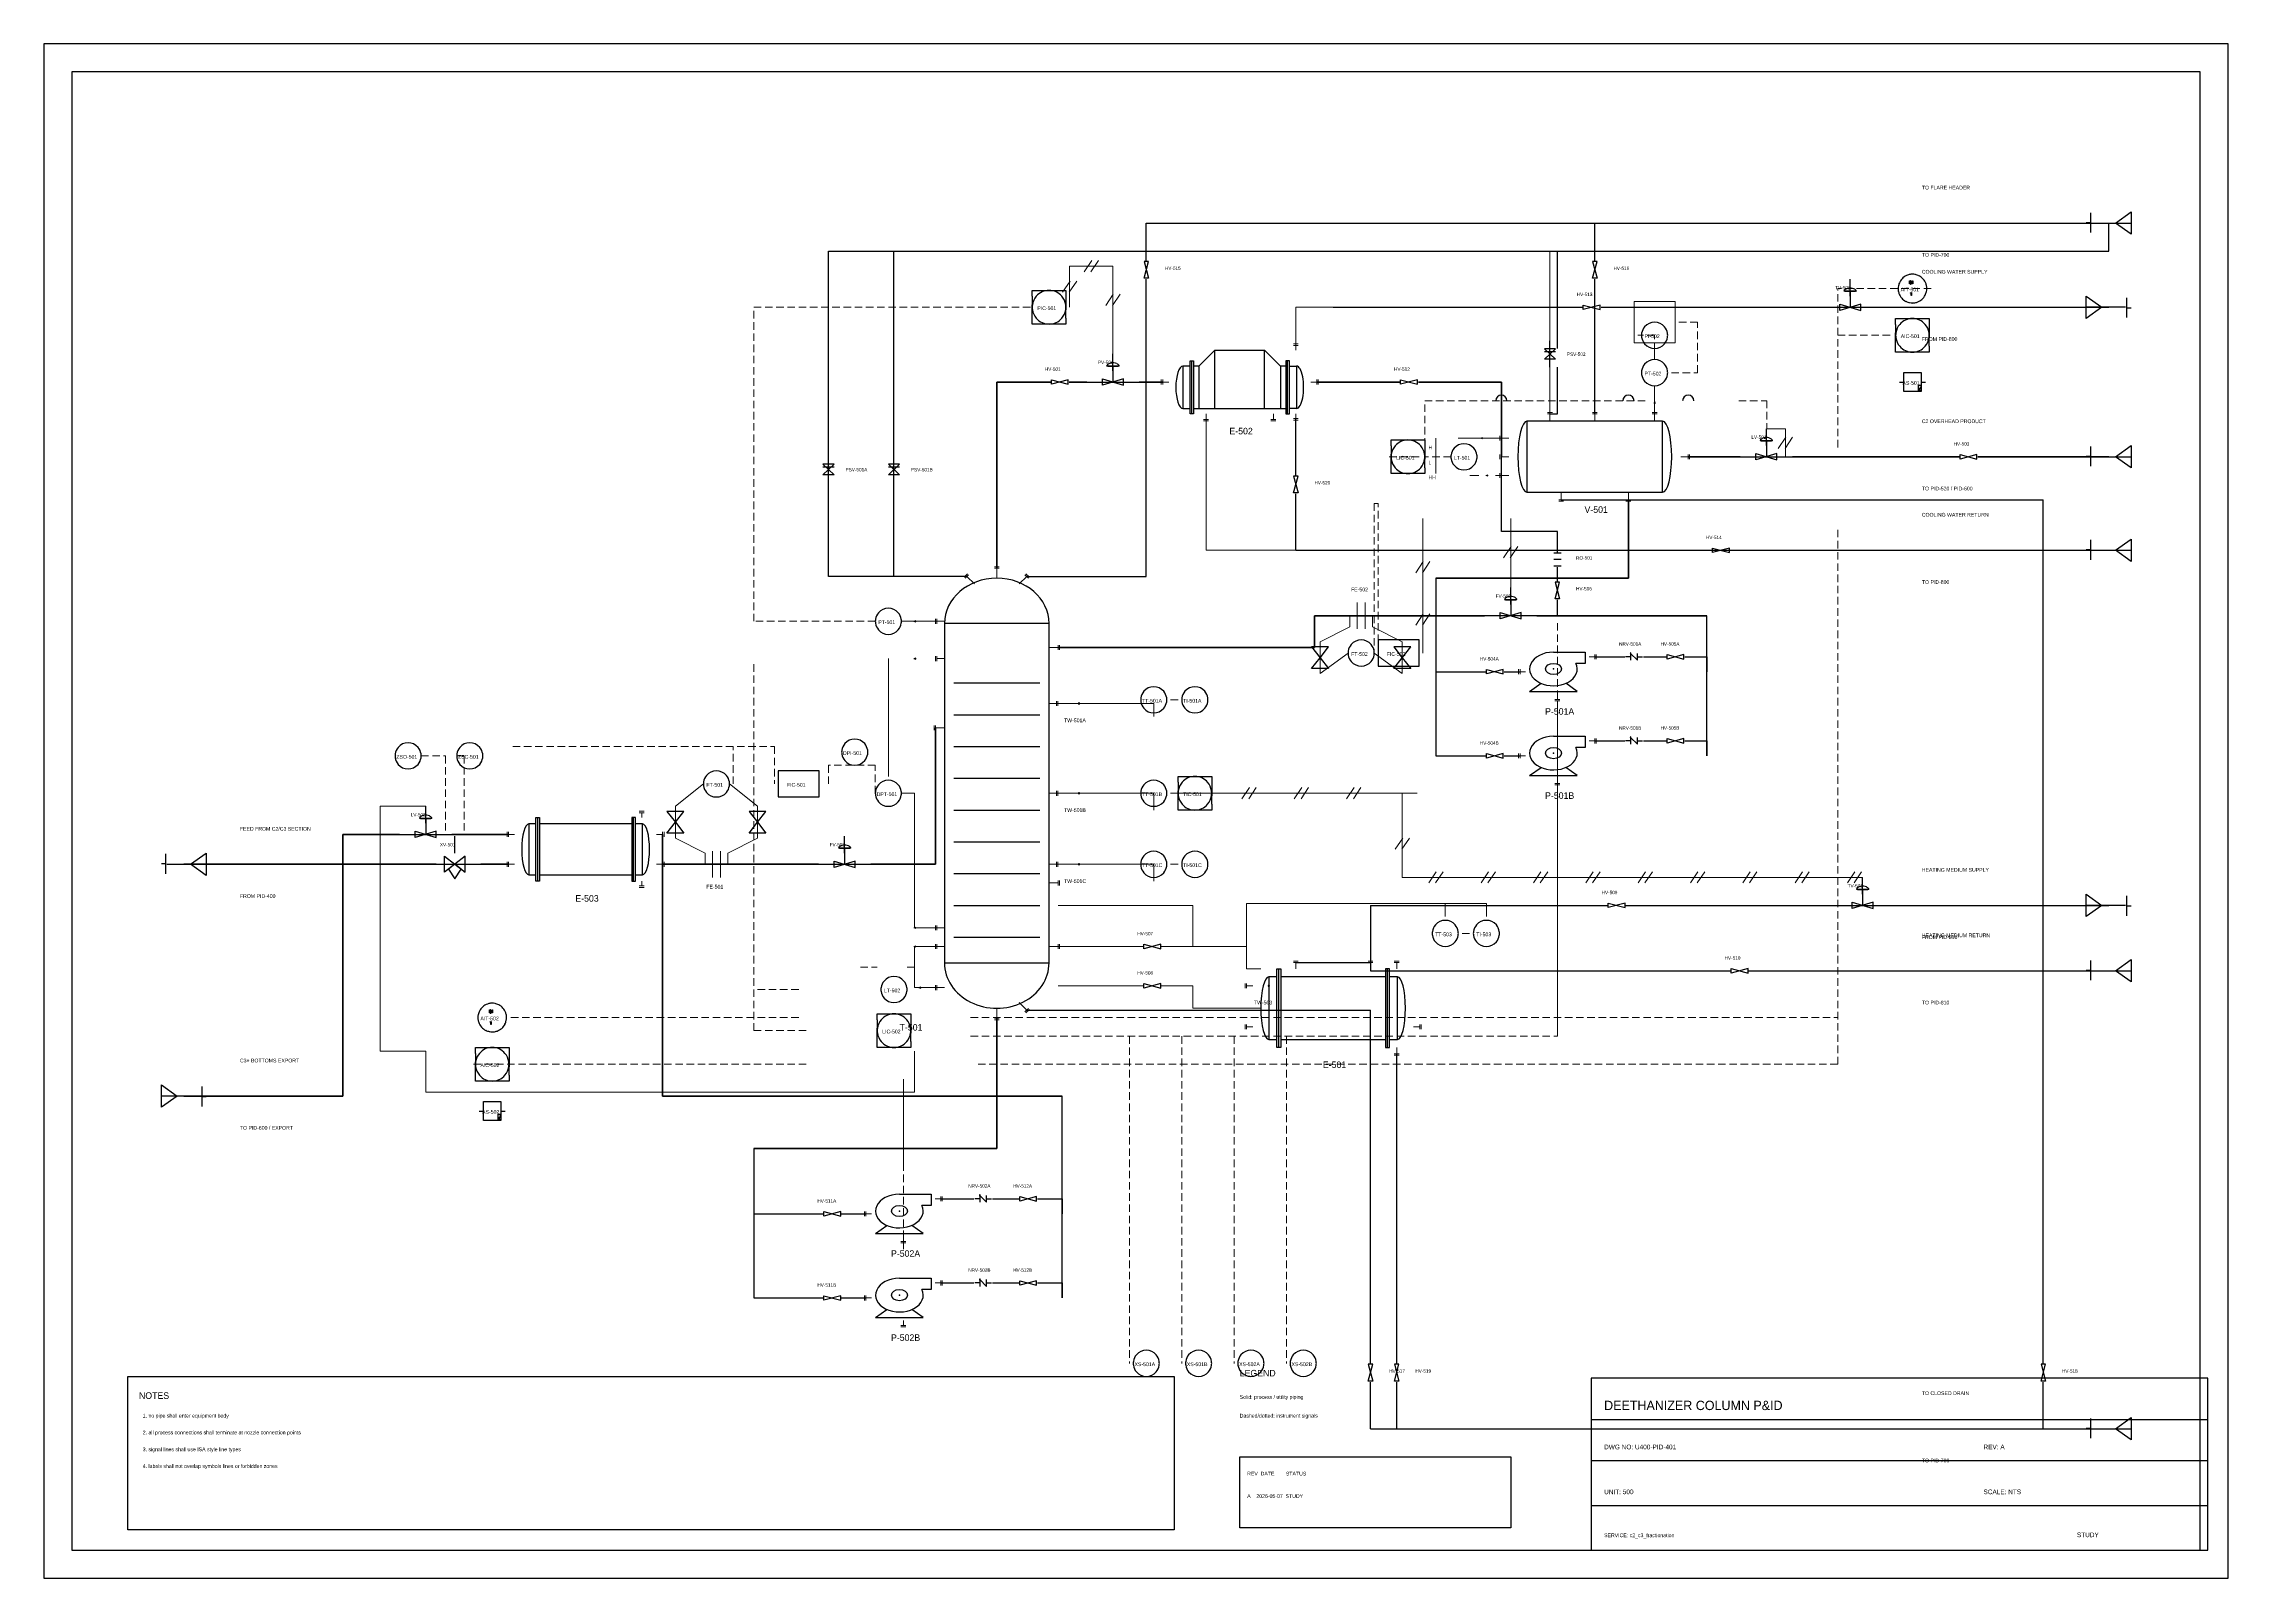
# Model space of a CAD drawing. Header units: metres. Extents: x 10 to 1179, y 10 to 831.
import ezdxf

# ---------------------------------------------------------------- set-up
doc = ezdxf.new("R2010")
doc.units = ezdxf.units.M
for name, color, linetype in [('BORDER', 7, 'Continuous'), ('DRAIN', 8, 'Continuous'), ('EQUIPMENT', 7, 'Continuous'), ('FLARE', 7, 'Continuous'), ('IMPULSE_LINE', 8, 'Continuous'), ('INSTRUMENT', 7, 'Continuous'), ('NOZZLES', 7, 'Continuous'), ('PROCESS', 7, 'Continuous'), ('SIGNAL_ELECTRIC', 8, 'Continuous'), ('SIGNAL_PNEUMATIC', 8, 'Continuous'), ('SYMBOLS', 7, 'Continuous'), ('TABLE', 8, 'Continuous'), ('TEXT', 7, 'Continuous'), ('UTILITY', 8, 'Continuous'), ('VALVES', 7, 'Continuous')]:
    doc.layers.add(name, color=color, linetype=linetype)

# ---------------------------------------------------------------- blocks, each defined once
blk = doc.blocks.new('YAML_PID_OFFPAGE_CONNECTOR')
at = {"layer": 'DEFAULT_1_2_778'}
for p, q in [((2.65, 0.67), (2.65, -0.73)), ((2.68, -0.03), (3.32, -0.03))]:
    blk.add_line(p, q, dxfattribs=at)
at = {"layer": 'DEFAULT_255_2_778'}
for p, q in [((-3.32, 0), (-3.32, 0.79)), ((-3.32, 0.79), (-1, 0)), ((2.5, 0), (-3.32, 0)), ((-1, 0), (-3.32, -0.79)), ((-3.32, -0.79), (-3.32, 0))]:
    blk.add_line(p, q, dxfattribs=at)
blk = doc.blocks.new('YAML_PID_DEETHANIZER_COLUMN')
at = {"layer": 'EQUIP'}
blk.add_lwpolyline([(-0.5, -1.875), (0.5, -1.875), (0.5, 1.875), (-0.5, 1.875)], close=True, dxfattribs=at)
for centre, major_axis, start_param, end_param in [((0, 1.875), (-0.5, 0), 3.141593, 6.283185), ((0, -1.875), (0, -0.5), 4.712389, 7.853982)]:
    blk.add_ellipse(centre, major_axis=major_axis, ratio=1, start_param=start_param, end_param=end_param, dxfattribs=at)
blk = doc.blocks.new('YAML_PID_REBOILER')
for p, q in [((-1.6875, -0.625), (-1.6875, 0.625)), ((1.6875, -0.625), (1.6875, 0.625))]:
    blk.add_line(p, q)
at = {"linetype": 'CONTINUOUS'}
for points in [[(-1.75, 0.5), (-2, 0.5), (-2, -0.5)], [(1.625, 0.5), (-1.625, 0.5)], [(1.75, -0.5), (2, -0.5), (2, 0.5), (1.75, 0.5)], [(-2, -0.5), (-1.75, -0.5)], [(-1.625, -0.5), (1.625, -0.5)]]:
    blk.add_lwpolyline(points, dxfattribs=at)
for points in [[(-1.75, 0.625), (-1.625, 0.625), (-1.625, -0.625), (-1.75, -0.625)], [(1.75, 0.625), (1.625, 0.625), (1.625, -0.625), (1.75, -0.625)]]:
    blk.add_lwpolyline(points, close=True)
for centre, major_axis in [((-2, 0), (0, -0.5)), ((2, 0), (0, 0.5))]:
    blk.add_ellipse(centre, major_axis=major_axis, ratio=0.5, start_param=3.1415927, end_param=6.2831853)
blk = doc.blocks.new('YAML_PID_OVERHEAD_CONDENSER')
for p, q in [((-0.875, 0.75), (0.875, 0.75)), ((-1.6875, -0.75), (-1.6875, 0.5)), ((1.6875, -0.75), (1.6875, 0.5))]:
    blk.add_line(p, q)
for points in [[(-0.875, -0.625), (-0.875, 0.75), (-1.4375, 0.375), (-1.4375, -0.625)], [(0.875, -0.625), (0.875, 0.75), (1.4375, 0.375), (1.4375, -0.625)]]:
    blk.add_lwpolyline(points)
at = {"linetype": 'CONTINUOUS'}
for points in [[(-1.75, 0.375), (-2, 0.375), (-2, -0.625)], [(-1.4375, 0.375), (-1.625, 0.375)], [(1.625, 0.375), (1.4375, 0.375)], [(1.75, 0.375), (2, 0.375), (2, -0.625)], [(-2, -0.625), (-1.75, -0.625)], [(-1.625, -0.625), (1.625, -0.625)], [(2, -0.625), (1.75, -0.625)]]:
    blk.add_lwpolyline(points, dxfattribs=at)
for points in [[(-1.75, 0.5), (-1.625, 0.5), (-1.625, -0.75), (-1.75, -0.75)], [(1.75, 0.5), (1.625, 0.5), (1.625, -0.75), (1.75, -0.75)]]:
    blk.add_lwpolyline(points, close=True)
for centre, start_param, end_param in [((-2, -0.125), 3.1415927, 6.2831853), ((2, -0.125), 0, 3.1415927)]:
    blk.add_ellipse(centre, major_axis=(0, -0.5), ratio=0.5, start_param=start_param, end_param=end_param)
blk = doc.blocks.new('YAML_PID_REFLUX_DRUM')
at = {"layer": 'EQUIP'}
blk.add_lwpolyline([(-1.875, -0.5), (1.875, -0.5), (1.875, 0.5), (-1.875, 0.5)], close=True, dxfattribs=at)
for centre, major_axis in [((-1.875, 0), (0, -0.5)), ((1.875, 0), (0, 0.5))]:
    blk.add_ellipse(centre, major_axis=major_axis, ratio=0.5, start_param=3.141593, end_param=6.283185, dxfattribs=at)
blk = doc.blocks.new('YAML_PID_CENTRIFUGAL_PUMP')
for points in [[(-0.062, 0.437), (0.437, 0.437), (0.437, 0.187), (0.291, 0.187)], [(-0.438, -0.438), (-0.258, -0.258)], [(0.312, -0.438), (0.133, -0.258)], [(-0.438, -0.438), (0.312, -0.438)]]:
    blk.add_lwpolyline(points)
blk.add_circle((-0.062, 0.062), 0.125)
blk.add_arc((-0.062, 0.062), 0.375, 90, 19.4712)
blk.add_point((-0.062, 0.062))
blk = doc.blocks.new('YAML_PID_FEED_BOTTOMS_EXCHANGER')
for p, q in [((-1.6875, -0.625), (-1.6875, 0.625)), ((1.6875, -0.625), (1.6875, 0.625))]:
    blk.add_line(p, q)
at = {"linetype": 'CONTINUOUS'}
for points in [[(-1.75, 0.5), (-2, 0.5), (-2, -0.5)], [(1.625, 0.5), (-1.625, 0.5)], [(1.75, -0.5), (2, -0.5), (2, 0.5), (1.75, 0.5)], [(-2, -0.5), (-1.75, -0.5)], [(-1.625, -0.5), (1.625, -0.5)]]:
    blk.add_lwpolyline(points, dxfattribs=at)
for points in [[(-1.75, 0.625), (-1.625, 0.625), (-1.625, -0.625), (-1.75, -0.625)], [(1.75, 0.625), (1.625, 0.625), (1.625, -0.625), (1.75, -0.625)]]:
    blk.add_lwpolyline(points, close=True)
for centre, major_axis in [((-2, 0), (0, -0.5)), ((2, 0), (0, 0.5))]:
    blk.add_ellipse(centre, major_axis=major_axis, ratio=0.5, start_param=3.1415927, end_param=6.2831853)
blk = doc.blocks.new('YAML_PID_SHUTDOWN_VALVE')
at = {"layer": 'DEFAULT_255_2_778'}
for p, q in [((-6.61, 0.53), (6.61, 0.53)), ((2.65, 1.85), (-2.65, -0.79)), ((-2.65, -0.79), (-2.65, 1.85)), ((-2.65, 1.85), (2.65, -0.79)), ((0, 0.53), (-1.59, -0.26)), ((1.59, -0.26), (0, 0.53)), ((2.65, -0.79), (2.65, 1.85)), ((-1.59, -0.26), (0, -1.85)), ((0, -1.85), (1.59, -0.26))]:
    blk.add_line(p, q, dxfattribs=at)
blk = doc.blocks.new('YAML_PID_CONTROL_VALVE')
at = {"layer": 'DEFAULT_255_2_778'}
for p, q in [((1.59, 3.3), (-1.59, 3.3)), ((-1.32, 3.3), (1.32, 3.3)), ((0, 3.3), (0, -3.31)), ((1.59, 3.3), (1.59, 3.3)), ((-6.61, -3.31), (6.61, -3.31)), ((2.65, -1.99), (-2.65, -4.64)), ((-2.65, -4.64), (-2.65, -1.99)), ((-2.65, -1.99), (2.65, -4.64)), ((2.65, -4.64), (2.65, -1.99))]:
    blk.add_line(p, q, dxfattribs=at)
for centre, radius, start, end in [((-0.12, 3.05), 1.49, 139.274, 170.2375), ((0.08, 2.88), 1.75, 107.8085, 139.4549), ((0.03, 3.03), 1.6, 100.7622, 107.7138), ((0.01, 3.18), 1.44, 91.8616, 100.8049), ((0, 3.29), 1.33, 90.0038, 91.7662), ((0, 3.22), 1.41, 80.7831, 89.8951), ((-0.02, 3.11), 1.52, 79.284, 80.8774), ((-0.07, 2.91), 1.72, 54.0163, 78.868), ((0.03, 3), 1.59, 16.9721, 54.9197), ((0.18, 3.07), 1.43, 9.4624, 16.199)]:
    blk.add_arc(centre, radius, start, end, dxfattribs=at)
blk = doc.blocks.new('YAML_PID_MANUAL_BLOCK_VALVE')
blk.add_lwpolyline([(-0.5, -0.3), (-0.5, 0.3), (0.5, -0.3), (0.5, 0.3), (-0.5, -0.3)])
blk = doc.blocks.new('YAML_PID_CHECK_VALVE')
at = {"layer": 'DEFAULT_255_2_778'}
for p, q in [((-2.91, 1.19), (-2.91, 1.19)), ((2.65, -1.46), (-2.65, 1.19)), ((-2.65, 1.19), (2.65, -1.46)), ((-2.65, 1.19), (-2.65, -1.46)), ((2.65, -1.46), (2.65, 1.19)), ((-2.65, -0.13), (-6.61, -0.13)), ((2.65, -0.13), (6.61, -0.13))]:
    blk.add_line(p, q, dxfattribs=at)
for start, end in [(89.87102, 180.12898), (179.87102, 270.12898), (359.87102, 90.12898), (269.87102, 0.12898)]:
    blk.add_arc((-2.65, 1.19), 0.264, start, end, dxfattribs=at)
blk = doc.blocks.new('YAML_PID_RESTRICTION_ORIFICE')
for p, q in [((-0.5, -0.6), (-0.5, 0.6)), ((0, -0.6), (0, 0.6)), ((0.5, -0.6), (0.5, 0.6))]:
    blk.add_line(p, q)
blk = doc.blocks.new('YAML_PID_RELIEF_VALVE')
at = {"layer": 'DEFAULT_255_2_778'}
for p, q in [((2.65, 1.32), (-2.65, -1.32)), ((-2.65, -1.32), (-2.65, 1.32)), ((-2.65, 1.32), (2.65, -1.32)), ((1.32, 1.32), (1.32, -1.32)), ((2.65, -1.32), (2.65, 1.32)), ((-6.61, 0), (6.61, 0))]:
    blk.add_line(p, q, dxfattribs=at)
blk = doc.blocks.new('YAML_PID_FIELD_INSTRUMENT')
for start, end in [(171.37307, 188.62693), (139.4584, 171.37307), (40.5416, 139.4584), (8.62693, 40.5416), (351.37307, 8.62693), (188.62693, 220.5416), (220.5416, 319.4584), (319.4584, 351.37307)]:
    blk.add_arc((0, 0), 0.5, start, end)
blk = doc.blocks.new('YAML_PID_DCS_CONTROLLER')
for p, q in [((-0.5, 0.325), (-0.5, 0.075)), ((0.5, 0.325), (0.5, 0.075)), ((-0.5, -0.325), (-0.5, -0.075)), ((0.5, -0.325), (0.5, -0.075))]:
    blk.add_line(p, q)
for points in [[(-0.5, 0.325), (-0.5, 0.5), (0.5, 0.5), (0.5, 0.325)], [(-0.5, -0.075), (-0.5, 0.075)], [(0.5, 0.075), (0.5, -0.075)], [(0.5, -0.325), (0.5, -0.5), (-0.5, -0.5), (-0.5, -0.325)]]:
    blk.add_lwpolyline(points)
for start, end in [(171.37307, 188.62693), (139.4584, 171.37307), (40.5416, 139.4584), (8.62693, 40.5416), (351.37307, 8.62693), (188.62693, 220.5416), (220.5416, 319.4584), (319.4584, 351.37307)]:
    blk.add_arc((0, 0), 0.5, start, end)
blk = doc.blocks.new('YAML_PID_ANALYZER')
at = {"layer": 'DEFAULT_255_1_542'}
for p, q in [((-1.3, 2.1), (-1.3, 3.5)), ((-1.3, 3.5), (-0.9, 3.5)), ((-0.9, 2.1), (-1.3, 2.1)), ((-0.9, 3.4), (-1.1, 3.4)), ((-1.1, 3.4), (-1.1, 2.2)), ((-1.1, 2.2), (-0.9, 2.2)), ((-0.4, 2.8), (-0.4, 2.8)), ((-0.3, 2.8), (-0.3, 2.7)), ((0, 2.1), (0, 3.5)), ((0, 3.5), (0.2, 3.5)), ((0.2, 2.1), (0, 2.1)), ((0.2, 3.5), (0.2, 2.1)), ((-0.9, -2), (-0.4, -1.8)), ((-0.6, -2), (-0.9, -2.1)), ((-0.9, -2.1), (-0.9, -2)), ((-0.6, -3.2), (-0.6, -2)), ((-0.4, -3.2), (-0.6, -3.2)), ((-0.4, -1.8), (-0.4, -3.2)), ((-0.4, -1.8), (-0.4, -1.8))]:
    blk.add_line(p, q, dxfattribs=at)
for centre, radius, start, end in [((-0.9, 2.8), 0.733, 75.4101, 90.3803), ((-0.9, 2.8), 0.571, 79.2151, 89.7446), ((-0.9, 2.8), 0.576, 269.4971, 284.0204), ((-0.9, 2.9), 0.849, 270.4445, 278.451), ((-0.9, 3), 0.385, 40.384, 80.1432), ((-0.9, 2.6), 0.399, 283.77, 318.1556), ((-0.9, 2.7), 0.658, 278.1073, 299.0339), ((-0.9, 2.9), 0.61, 60.1456, 75.189), ((-0.8, 2.9), 0.57, 26.5254, 60.1451), ((-0.9, 3), 0.426, 26.5778, 40.1533), ((-0.9, 2.7), 0.452, 318.7416, 343.6873), ((-0.8, 2.6), 0.561, 299.2531, 333.4571), ((-1, 2.9), 0.554, 9.6572, 26.1932), ((-1.3, 2.8), 0.854, 359.6455, 9.8607), ((-1.1, 2.7), 0.688, 343.3325, 355.8548), ((-1.4, 2.8), 0.951, 355.4989, 0.0788), ((-1, 2.9), 0.729, 7.403, 26.8321), ((-1.2, 2.8), 0.93, 0.1606, 7.7176), ((-1.2, 2.7), 0.91, 348.729, 0.3013), ((-1, 2.7), 0.699, 333.0707, 348.7181)]:
    blk.add_arc(centre, radius, start, end, dxfattribs=at)
at = {"layer": 'DEFAULT_255_2_778'}
blk.add_line((-6.6, 0), (-6.6, 0), dxfattribs=at)
for centre, radius, start, end in [((0.1, 0), 6.69, 168.5415, 180.0352), ((0, 0), 6.57, 153.0463, 168.5245), ((0, 0), 6.61, 109.7078, 153.0328), ((0, 0), 6.6, 96.3164, 109.6517), ((0, -0.1), 6.74, 89.9875, 96.3278), ((0, -0.1), 6.69, 78.5415, 90.0352), ((0, 0), 6.57, 63.0463, 78.5245), ((0, 0), 6.61, 19.7078, 63.0328), ((0, 0), 6.6, 6.3164, 19.6517), ((-0.1, 0), 6.74, 359.9875, 6.3278), ((0.1, 0), 6.74, 179.9875, 186.3278), ((0, 0), 6.6, 186.3164, 199.6517), ((0, 0), 6.61, 199.7078, 243.0328), ((0, 0), 6.57, 243.0463, 258.5245), ((0, 0.1), 6.69, 258.5415, 270.0352), ((0, 0.1), 6.74, 269.9875, 276.3278), ((0, 0), 6.6, 276.3164, 289.6517), ((0, 0), 6.61, 289.7078, 333.0328), ((0, 0), 6.57, 333.0463, 348.5245), ((-0.1, 0), 6.69, 348.5415, 0.0352)]:
    blk.add_arc(centre, radius, start, end, dxfattribs=at)
blk = doc.blocks.new('YAML_PID_SAMPLE_POINT')
at = {"layer": 'DEFAULT_255_2_778'}
for p, q in [((-7.97, 0), (-5.32, 0)), ((-5.26, 2.65), (5.33, 2.65)), ((-5.26, -2.65), (-5.26, 2.65)), ((5.32, 0), (7.97, 0)), ((5.33, 2.65), (5.33, -2.65)), ((5.33, -2.65), (-5.26, -2.65)), ((3.61, -0.93), (5.33, -0.93)), ((3.61, -2.65), (3.61, -0.93)), ((5.33, -2.65), (3.61, -2.65)), ((4.53, -2.38), (4.53, -1.77)), ((4.53, -1.77), (4.89, -1.77)), ((4.89, -2.38), (4.53, -2.38)), ((4.89, -1.77), (4.89, -1.32)), ((4.89, -1.32), (5.19, -1.32)), ((5.19, -2.38), (4.89, -2.38)), ((5.19, -1.32), (5.19, -2.38)), ((5.33, -0.93), (5.33, -2.65))]:
    blk.add_line(p, q, dxfattribs=at)

msp = doc.modelspace()

# ---------------------------------------------------------------- linework, layer by layer
at = {"layer": 'BORDER'}
for p, q in [((838, 95), (1168, 95)), ((838, 73), (1168, 73)), ((838, 49), (1168, 49))]:
    msp.add_line(p, q, dxfattribs=at)
for points in [[(10, 10), (1179, 10), (1179, 831), (10, 831), (10, 10)], [(25, 25), (1164, 25), (1164, 816), (25, 816), (25, 25)], [(838, 25), (1168, 25), (1168, 117), (838, 117), (838, 25)]]:
    msp.add_lwpolyline(points, dxfattribs=at)
at = {"layer": 'DRAIN', "lineweight": 25}
for points in [[(680, 600.2), (680, 630.4)], [(680, 560), (680, 590.2)], [(822, 587), (1080, 587)], [(1080, 125), (1080, 587)], [(680, 560), (1115, 560)], [(536, 314), (720, 314)], [(720, 125), (720, 314)], [(734, 125), (734, 290.6)], [(720, 90), (720, 115)], [(734, 90), (734, 115)], [(1080, 90), (1080, 115)], [(720, 90), (1115, 90)], [(734, 90), (1115, 90)], [(1080, 90), (1115, 90)]]:
    msp.add_lwpolyline(points, dxfattribs=at)
at = {"layer": 'EQUIPMENT'}
for p, q in [((497, 489), (543, 489)), ((497, 472), (543, 472)), ((497, 455), (543, 455)), ((497, 438), (543, 438)), ((497, 421), (543, 421)), ((497, 404), (543, 404)), ((497, 387), (543, 387)), ((497, 370), (543, 370)), ((497, 353), (543, 353))]:
    msp.add_line(p, q, dxfattribs=at)
at = {"layer": 'FLARE', "lineweight": 13}
for p, q in [((816, 672), (816, 720)), ((816, 633), (816, 658))]:
    msp.add_line(p, q, dxfattribs=at)
at = {"layer": 'FLARE', "lineweight": 25}
for points in [[(600, 715), (600, 735)], [(600, 735), (1115, 735)], [(840, 715), (840, 735)], [(840, 735), (1115, 735)], [(1115, 720), (1115, 735)], [(1115, 720), (1115, 735)], [(1115, 720), (1115, 735)], [(430, 650), (430, 720)], [(430, 720), (1115, 720)], [(465, 650), (465, 720)], [(465, 720), (1115, 720)], [(820, 672), (820, 720)], [(820, 720), (1115, 720)], [(600, 546), (600, 705)], [(840, 633), (840, 705)], [(820, 633), (820, 658)], [(430, 610.2), (430, 650)], [(465, 610.2), (465, 650)], [(816, 633), (820, 633)], [(430, 546), (430, 596.2)], [(465, 546), (465, 596.2)], [(504, 546), (430, 546)], [(504, 546), (465, 546)], [(536, 546), (600, 546)]]:
    msp.add_lwpolyline(points, dxfattribs=at)
at = {"layer": 'IMPULSE_LINE', "lineweight": 13}
for p, q in [((872, 662), (872, 671)), ((872, 638), (872, 648)), ((872, 633), (872, 638)), ((755, 620), (755, 601)), ((775, 620), (766.9, 620)), ((790, 620), (784, 620)), ((778, 600), (773.1, 600)), ((790, 600), (786.8, 600)), ((488, 522), (469, 522)), ((476, 430), (469, 430)), ((476, 358), (476, 430)), ((653.6, 348), (653.6, 371)), ((653.6, 371), (782, 371)), ((760, 371), (760, 364)), ((782, 371), (782, 364)), ((488, 358), (476, 358)), ((488, 348), (476, 348)), ((476, 348), (476, 337)), ((476, 337), (472, 337)), ((476, 326), (476, 337)), ((488, 326), (476, 326))]:
    msp.add_line(p, q, dxfattribs=at)
at = {"layer": 'IMPULSE_LINE', "lineweight": 18}
for p, q in [((790, 620), (766.92, 620)), ((709, 519), (693, 511)), ((709, 525), (709, 519)), ((721, 525), (721, 519)), ((721, 519), (737, 511)), ((693, 511), (693, 494)), ((693, 494), (708, 505)), ((737, 494), (722, 505)), ((737, 511), (737, 494)), ((462, 502), (462, 439)), ((552, 478), (564, 478)), ((564, 478), (604, 478)), ((604, 478), (604, 471)), ((348, 423), (363, 435)), ((392, 423), (377, 435)), ((348, 406), (348, 423)), ((392, 406), (392, 423)), ((552, 430), (564, 430)), ((564, 430), (604, 430)), ((604, 430), (604, 421)), ((364, 398), (348, 406)), ((364, 392), (364, 398)), ((376, 398), (392, 406)), ((376, 392), (376, 398)), ((552, 392), (564, 392)), ((564, 392), (604, 392)), ((604, 392), (604, 383))]:
    msp.add_line(p, q, dxfattribs=at)
at = {"layer": 'INSTRUMENT'}
for p, q in [((976.67, 696), (976.67, 705)), ((820, 668), (820, 680)), ((582.16, 656), (582.16, 665)), ((931.8, 616), (931.8, 625)), ((430, 606.2), (430, 618.2)), ((465, 606.2), (465, 618.2)), ((795, 531), (795, 540)), ((214.4, 414), (214.4, 423)), ((230, 398), (230, 407)), ((438.6, 398), (438.6, 407)), ((983.33, 376), (983.33, 385))]:
    msp.add_line(p, q, dxfattribs=at)
at = {"layer": 'INSTRUMENT', "lineweight": 18}
for p, q in [((712.8, 518), (712.8, 532)), ((717.2, 518), (717.2, 532)), ((367.8, 385), (367.8, 399)), ((372.2, 385), (372.2, 399))]:
    msp.add_line(p, q, dxfattribs=at)
at = {"layer": 'INSTRUMENT', "lineweight": 13}
msp.add_lwpolyline([(861, 671), (883, 671), (883, 693), (861, 693), (861, 671)], dxfattribs=at)
at = {"layer": 'INSTRUMENT'}
for points in [[(724, 498), (746, 498), (746, 512), (724, 512), (724, 498)], [(403, 428), (425, 428), (425, 442), (403, 442), (403, 428)]]:
    msp.add_lwpolyline(points, dxfattribs=at)
at = {"layer": 'NOZZLES', "lineweight": 13}
for p, q in [((681.3, 670.35), (678.7, 670.35)), ((681.3, 669.6), (678.7, 669.6)), ((680, 667), (680, 670)), ((680, 667), (680, 669.6)), ((608.05, 651.3), (608.05, 648.7)), ((608.8, 651.3), (608.8, 648.7)), ((612, 650), (608.8, 650)), ((688, 650), (691.2, 650)), ((691.2, 648.7), (691.2, 651.3)), ((691.95, 648.7), (691.95, 651.3)), ((632, 633), (632, 630)), ((668, 633), (668, 630)), ((680, 633), (680, 630.4)), ((817.3, 633.75), (814.7, 633.75)), ((817.3, 633), (814.7, 633)), ((816, 629), (816, 633)), ((841.3, 633.75), (838.7, 633.75)), ((841.3, 633), (838.7, 633)), ((840, 629), (840, 633)), ((873.3, 633.75), (870.7, 633.75)), ((873.3, 633), (870.7, 633)), ((872, 629), (872, 633)), ((630.7, 630), (633.3, 630)), ((630.7, 629.25), (633.3, 629.25)), ((666.7, 630), (669.3, 630)), ((666.7, 629.25), (669.3, 629.25)), ((678.7, 630.4), (681.3, 630.4)), ((678.7, 629.65), (681.3, 629.65)), ((789.25, 621.3), (789.25, 618.7)), ((790, 621.3), (790, 618.7)), ((794, 620), (790, 620)), ((789.25, 611.3), (789.25, 608.7)), ((790, 611.3), (790, 608.7)), ((794, 610), (790, 610)), ((886, 610), (890, 610)), ((890, 608.7), (890, 611.3)), ((890.75, 608.7), (890.75, 611.3)), ((789.25, 601.3), (789.25, 598.7)), ((790, 601.3), (790, 598.7)), ((794, 600), (790, 600)), ((820.7, 587), (823.3, 587)), ((820.7, 586.25), (823.3, 586.25)), ((822, 591), (822, 587)), ((856.7, 587), (859.3, 587)), ((856.7, 586.25), (859.3, 586.25)), ((858, 591), (858, 587)), ((521.3, 551.15), (518.7, 551.15)), ((521.3, 550.4), (518.7, 550.4)), ((520, 545), (520, 550.4)), ((504.39, 547.45), (502.55, 545.61)), ((504.92, 546.92), (503.08, 545.08)), ((508, 542), (504, 546)), ((532, 542), (536, 546)), ((536.92, 545.08), (535.08, 546.92)), ((537.45, 545.61), (535.61, 547.45)), ((487.25, 523.3), (487.25, 520.7)), ((488, 523.3), (488, 520.7)), ((492, 522), (488, 522)), ((487.25, 503.3), (487.25, 500.7)), ((488, 503.3), (488, 500.7)), ((548, 508), (552.8, 508)), ((552.8, 506.7), (552.8, 509.3)), ((553.55, 506.7), (553.55, 509.3)), ((837, 503), (840, 503)), ((840, 501.7), (840, 504.3)), ((840.75, 501.7), (840.75, 504.3)), ((492, 502), (488, 502)), ((799.25, 496.3), (799.25, 493.7)), ((800, 496.3), (800, 493.7)), ((803, 495), (800, 495)), ((552, 476.7), (552, 479.3)), ((552.75, 476.7), (552.75, 479.3)), ((818.7, 480.2), (821.3, 480.2)), ((818.7, 479.45), (821.3, 479.45)), ((820, 483), (820, 480.2)), ((548, 478), (552, 478)), ((486.45, 466.3), (486.45, 463.7)), ((487.2, 466.3), (487.2, 463.7)), ((492, 465), (487.2, 465)), ((837, 458), (840, 458)), ((840, 456.7), (840, 459.3)), ((840.75, 456.7), (840.75, 459.3)), ((799.25, 451.3), (799.25, 448.7)), ((800, 451.3), (800, 448.7)), ((803, 450), (800, 450)), ((818.7, 435.2), (821.3, 435.2)), ((818.7, 434.45), (821.3, 434.45)), ((820, 438), (820, 435.2)), ((548, 430), (552, 430)), ((552, 428.7), (552, 431.3)), ((552.75, 428.7), (552.75, 431.3)), ((258.05, 409.3), (258.05, 406.7)), ((258.8, 409.3), (258.8, 406.7)), ((331.3, 420.35), (328.7, 420.35)), ((331.3, 419.6), (328.7, 419.6)), ((330, 417), (330, 419.6)), ((341.2, 406.7), (341.2, 409.3)), ((341.95, 406.7), (341.95, 409.3)), ((262, 408), (258.8, 408)), ((338, 408), (341.2, 408)), ((258.05, 393.3), (258.05, 390.7)), ((258.8, 393.3), (258.8, 390.7)), ((262, 392), (258.8, 392)), ((338, 392), (341.2, 392)), ((341.2, 390.7), (341.2, 393.3)), ((341.95, 390.7), (341.95, 393.3)), ((548, 392), (552, 392)), ((552, 390.7), (552, 393.3)), ((552.75, 390.7), (552.75, 393.3)), ((328.7, 380.4), (331.3, 380.4)), ((328.7, 379.65), (331.3, 379.65)), ((330, 383), (330, 380.4)), ((548, 382), (552.8, 382)), ((552.8, 380.7), (552.8, 383.3)), ((553.55, 380.7), (553.55, 383.3)), ((487.25, 359.3), (487.25, 356.7)), ((488, 359.3), (488, 356.7)), ((492, 358), (488, 358)), ((487.25, 349.3), (487.25, 346.7)), ((488, 349.3), (488, 346.7)), ((492, 348), (488, 348)), ((548, 348), (552.8, 348)), ((552.8, 346.7), (552.8, 349.3)), ((553.55, 346.7), (553.55, 349.3)), ((681.3, 340.15), (678.7, 340.15)), ((681.3, 339.4), (678.7, 339.4)), ((680, 336), (680, 339.4)), ((721.3, 340.15), (718.7, 340.15)), ((721.3, 339.4), (718.7, 339.4)), ((720, 336), (720, 339.4)), ((735.3, 340.15), (732.7, 340.15)), ((735.3, 339.4), (732.7, 339.4)), ((734, 336), (734, 339.4)), ((652.85, 328.3), (652.85, 325.7)), ((653.6, 328.3), (653.6, 325.7)), ((487.25, 327.3), (487.25, 324.7)), ((488, 327.3), (488, 324.7)), ((492, 326), (488, 326)), ((532, 318), (536, 314)), ((657, 327), (653.6, 327)), ((518.7, 309.6), (521.3, 309.6)), ((518.7, 308.85), (521.3, 308.85)), ((520, 315), (520, 309.6)), ((535.08, 313.08), (536.92, 314.92)), ((535.61, 312.55), (537.45, 314.39)), ((652.85, 306.3), (652.85, 303.7)), ((653.6, 306.3), (653.6, 303.7)), ((657, 305), (653.6, 305)), ((743, 305), (746.4, 305)), ((746.4, 303.7), (746.4, 306.3)), ((747.15, 303.7), (747.15, 306.3)), ((734, 294), (734, 290.6)), ((732.7, 290.6), (735.3, 290.6)), ((732.7, 289.85), (735.3, 289.85)), ((487, 213), (490, 213)), ((490, 211.7), (490, 214.3)), ((490.75, 211.7), (490.75, 214.3)), ((449.25, 206.3), (449.25, 203.7)), ((450, 206.3), (450, 203.7)), ((453, 205), (450, 205)), ((468.7, 190.2), (471.3, 190.2)), ((468.7, 189.45), (471.3, 189.45)), ((470, 193), (470, 190.2)), ((487, 168), (490, 168)), ((490, 166.7), (490, 169.3)), ((490.75, 166.7), (490.75, 169.3)), ((449.25, 161.3), (449.25, 158.7)), ((450, 161.3), (450, 158.7)), ((453, 160), (450, 160)), ((468.7, 145.2), (471.3, 145.2)), ((468.7, 144.45), (471.3, 144.45)), ((470, 148), (470, 145.2))]:
    msp.add_line(p, q, dxfattribs=at)
at = {"layer": 'PROCESS', "lineweight": 35}
for points in [[(520, 550.4), (520, 650)], [(520, 650), (548.74, 650)], [(558.74, 650), (568.16, 650)], [(596.16, 650), (608.8, 650)], [(691.2, 650), (735.6, 650)], [(745.6, 650), (790, 650)], [(790, 650), (790, 610)], [(890, 610), (917.8, 610)], [(945.8, 610), (1000, 610)], [(1000, 610), (1035, 610)], [(1045, 610), (1115, 610)], [(858, 587), (858, 545)], [(858, 545), (755, 545)], [(690, 525), (781, 525)], [(690, 525), (690, 508)], [(809, 525), (900, 525)], [(690, 508), (552.8, 508)], [(487.2, 392), (487.2, 465)], [(170, 408), (200.4, 408)], [(170, 408), (170, 268)], [(228.4, 408), (258.8, 408)], [(341.2, 268), (341.2, 408)], [(85, 392), (220, 392)], [(244, 392), (258.8, 392)], [(341.2, 392), (390, 392)], [(390, 392), (424.6, 392)], [(452.6, 392), (487.2, 392)], [(520, 309.6), (520, 240)], [(170, 268), (85, 268)], [(390, 268), (341.2, 268)], [(555, 268), (390, 268)], [(520, 240), (390, 240)]]:
    msp.add_lwpolyline(points, dxfattribs=at)
at = {"layer": 'PROCESS', "lineweight": 25}
for points in [[(790, 570), (790, 610)], [(820, 570), (790, 570)], [(820, 559), (820, 570)], [(820, 543.5), (820, 551)], [(755, 545), (755, 495)], [(755, 545), (755, 450)], [(820, 525), (820, 533.5)], [(900, 495), (900, 525)], [(900, 450), (900, 525)], [(840, 503), (856, 503)], [(866, 503), (878.2, 503)], [(888.2, 503), (900, 503)], [(900, 503), (900, 495)], [(755, 495), (781.5, 495)], [(791.5, 495), (800, 495)], [(840, 458), (856, 458)], [(866, 458), (878.2, 458)], [(888.2, 458), (900, 458)], [(900, 458), (900, 450)], [(755, 450), (781.5, 450)], [(791.5, 450), (800, 450)], [(555, 205), (555, 268)], [(555, 160), (555, 268)], [(390, 240), (390, 205)], [(390, 240), (390, 160)], [(490, 213), (507.75, 213)], [(517.75, 213), (531.8, 213)], [(541.8, 213), (555, 213)], [(555, 213), (555, 205)], [(390, 205), (427, 205)], [(437, 205), (450, 205)], [(490, 168), (507.75, 168)], [(517.75, 168), (531.8, 168)], [(541.8, 168), (555, 168)], [(555, 168), (555, 160)], [(390, 160), (427, 160)], [(437, 160), (450, 160)]]:
    msp.add_lwpolyline(points, dxfattribs=at)
at = {"layer": 'PROCESS', "lineweight": 18}
for points in [[(552.8, 370), (625, 370), (625, 348), (653.6, 348), (653.6, 336), (661.3, 336)], [(552.8, 348), (598.2, 348)], [(608.2, 348), (625, 348)], [(552.8, 327), (598.2, 327)], [(608.2, 327), (625, 327), (625, 315), (661.3, 315)]]:
    msp.add_lwpolyline(points, dxfattribs=at)
at = {"layer": 'SIGNAL_ELECTRIC', "lineweight": 13}
for p, q in [((390, 690), (394, 690)), ((396, 690), (400, 690)), ((402, 690), (406, 690)), ((408, 690), (412, 690)), ((414, 690), (418, 690)), ((420, 690), (424, 690)), ((426, 690), (430, 690)), ((432, 690), (436, 690)), ((438, 690), (442, 690)), ((444, 690), (448, 690)), ((450, 690), (454, 690)), ((456, 690), (460, 690)), ((462, 690), (466, 690)), ((468, 690), (472, 690)), ((474, 690), (478, 690)), ((480, 690), (484, 690)), ((486, 690), (490, 690)), ((492, 690), (496, 690)), ((498, 690), (502, 690)), ((504, 690), (508, 690)), ((510, 690), (514, 690)), ((516, 690), (520, 690)), ((522, 690), (526, 690)), ((528, 690), (532, 690)), ((534, 690), (538, 690)), ((390, 684), (390, 688)), ((390, 678), (390, 682)), ((889, 682), (885, 682)), ((895, 682), (891, 682)), ((895, 679), (895, 682)), ((390, 672), (390, 676)), ((390, 666), (390, 670)), ((895, 673), (895, 677)), ((895, 667), (895, 671)), ((390, 660), (390, 664)), ((390, 654), (390, 658)), ((881, 655), (885, 655)), ((887, 655), (891, 655)), ((893, 655), (895, 655)), ((895, 661), (895, 665)), ((895, 655), (895, 659)), ((390, 648), (390, 652)), ((390, 642), (390, 646)), ((390, 636), (390, 640)), ((390, 630), (390, 634)), ((749, 640), (753, 640)), ((749, 634), (749, 638)), ((749, 628), (749, 632)), ((755, 640), (759, 640)), ((761, 640), (765, 640)), ((767, 640), (771, 640)), ((773, 640), (777, 640)), ((779, 640), (783, 640)), ((785, 640), (789, 640)), ((791, 640), (795, 640)), ((797, 640), (801, 640)), ((803, 640), (807, 640)), ((809, 640), (813, 640)), ((815, 640), (819, 640)), ((821, 640), (825, 640)), ((827, 640), (831, 640)), ((833, 640), (837, 640)), ((839, 640), (843, 640)), ((845, 640), (849, 640)), ((851, 640), (855, 640)), ((857, 640), (861, 640)), ((863, 640), (867, 640)), ((917, 640), (921, 640)), ((923, 640), (927, 640)), ((929, 640), (932, 640)), ((932, 640), (932, 636)), ((932, 634), (932, 630)), ((390, 624), (390, 628)), ((390, 618), (390, 622)), ((749, 622), (749, 626)), ((749, 616), (749, 620)), ((932, 628), (932, 625)), ((390, 612), (390, 616)), ((390, 606), (390, 610)), ((749, 610), (749, 614)), ((751, 610), (749, 610)), ((757, 610), (753, 610)), ((763, 610), (759, 610)), ((390, 600), (390, 604)), ((390, 594), (390, 598)), ((390, 588), (390, 592)), ((390, 582), (390, 586)), ((390, 576), (390, 580)), ((390, 570), (390, 574)), ((390, 564), (390, 568)), ((390, 558), (390, 562)), ((390, 552), (390, 556)), ((390, 546), (390, 550)), ((390, 540), (390, 544)), ((390, 534), (390, 538)), ((390, 528), (390, 532)), ((390, 522), (390, 526)), ((395, 522), (391, 522)), ((401, 522), (397, 522)), ((407, 522), (403, 522)), ((413, 522), (409, 522)), ((419, 522), (415, 522)), ((425, 522), (421, 522)), ((431, 522), (427, 522)), ((437, 522), (433, 522)), ((443, 522), (439, 522)), ((449, 522), (445, 522)), ((455, 522), (451, 522)), ((212, 450), (216, 450)), ((218, 450), (222, 450)), ((224, 450), (225, 450)), ((225, 450), (225, 446)), ((231, 450), (235, 450)), ((235, 450), (235, 446)), ((431, 445), (430, 445)), ((430, 445), (430, 441)), ((437, 445), (433, 445)), ((443, 445), (439, 445)), ((449, 445), (445, 445)), ((455, 445), (451, 445)), ((455, 442), (455, 445)), ((225, 444), (225, 440)), ((225, 438), (225, 434)), ((235, 444), (235, 440)), ((235, 438), (235, 434)), ((430, 439), (430, 435)), ((455, 436), (455, 440)), ((455, 430), (455, 434)), ((225, 432), (225, 428)), ((225, 426), (225, 422)), ((235, 432), (235, 428)), ((235, 426), (235, 422)), ((225, 420), (225, 416)), ((225, 414), (225, 410)), ((235, 420), (235, 416)), ((235, 414), (235, 410)), ((447, 337), (451, 337)), ((453, 337), (456, 337))]:
    msp.add_line(p, q, dxfattribs=at)
at = {"layer": 'SIGNAL_ELECTRIC', "lineweight": 18}
for p, q in [((972, 700), (970, 700)), ((970, 699), (970, 700)), ((970, 693), (970, 697)), ((970, 687), (970, 691)), ((978, 700), (974, 700)), ((984, 700), (980, 700)), ((990, 700), (986, 700)), ((996, 700), (992, 700)), ((1002, 700), (998, 700)), ((1008, 700), (1004, 700)), ((1014, 700), (1010, 700)), ((1020, 700), (1016, 700)), ((970, 681), (970, 685)), ((970, 675), (970, 679)), ((866, 675), (863, 675)), ((872, 675), (868, 675)), ((872, 673), (872, 675)), ((970, 675), (974, 675)), ((970, 669), (970, 673)), ((970, 663), (970, 667)), ((976, 675), (980, 675)), ((982, 675), (986, 675)), ((988, 675), (992, 675)), ((994, 675), (998, 675)), ((970, 657), (970, 661)), ((970, 651), (970, 655)), ((970, 645), (970, 649)), ((970, 639), (970, 643)), ((970, 633), (970, 637)), ((970, 627), (970, 631)), ((970, 621), (970, 625)), ((734, 610), (730, 610)), ((740, 610), (736, 610)), ((746, 610), (742, 610)), ((970, 615), (970, 619)), ((722, 585), (722, 581)), ((722, 585), (724, 585)), ((724, 583), (724, 585)), ((722, 579), (722, 575)), ((722, 573), (722, 569)), ((724, 577), (724, 581)), ((724, 571), (724, 575)), ((722, 567), (722, 563)), ((724, 565), (724, 569)), ((724, 559), (724, 563)), ((970, 567), (970, 571)), ((970, 561), (970, 565)), ((722, 561), (722, 557)), ((722, 555), (722, 551)), ((724, 553), (724, 557)), ((724, 547), (724, 551)), ((970, 555), (970, 559)), ((970, 549), (970, 553)), ((722, 549), (722, 545)), ((722, 543), (722, 539)), ((724, 541), (724, 545)), ((724, 535), (724, 539)), ((970, 543), (970, 547)), ((970, 537), (970, 541)), ((722, 537), (722, 533)), ((722, 531), (722, 527)), ((724, 529), (724, 533)), ((724, 523), (724, 527)), ((970, 531), (970, 535)), ((970, 525), (970, 529)), ((722, 525), (722, 521)), ((722, 519), (722, 515)), ((724, 517), (724, 521)), ((724, 511), (724, 515)), ((820, 521), (820, 517)), ((820, 515), (820, 511)), ((970, 519), (970, 523)), ((970, 513), (970, 517)), ((722, 513), (722, 509)), ((722, 507), (722, 505)), ((724, 505), (724, 509)), ((820, 509), (820, 505)), ((820, 503), (820, 499)), ((970, 507), (970, 511)), ((970, 501), (970, 505)), ((390, 495), (390, 499)), ((390, 489), (390, 493)), ((820, 497), (820, 493)), ((820, 491), (820, 487)), ((970, 495), (970, 499)), ((970, 489), (970, 493)), ((390, 483), (390, 487)), ((390, 477), (390, 481)), ((613, 480), (617, 480)), ((820, 485), (820, 481)), ((970, 483), (970, 487)), ((970, 477), (970, 481)), ((390, 471), (390, 475)), ((390, 465), (390, 469)), ((820, 479), (820, 475)), ((820, 476), (820, 472)), ((820, 473), (820, 469)), ((820, 470), (820, 466)), ((970, 471), (970, 475)), ((970, 465), (970, 469)), ((390, 459), (390, 463)), ((390, 453), (390, 457)), ((820, 467), (820, 463)), ((820, 464), (820, 460)), ((820, 461), (820, 457)), ((820, 458), (820, 454)), ((970, 459), (970, 463)), ((970, 453), (970, 457)), ((261, 455), (265, 455)), ((267, 455), (271, 455)), ((273, 455), (277, 455)), ((279, 455), (283, 455)), ((285, 455), (289, 455)), ((291, 455), (295, 455)), ((297, 455), (301, 455)), ((303, 455), (307, 455)), ((309, 455), (313, 455)), ((315, 455), (319, 455)), ((321, 455), (325, 455)), ((327, 455), (331, 455)), ((333, 455), (337, 455)), ((339, 455), (343, 455)), ((345, 455), (349, 455)), ((351, 455), (355, 455)), ((357, 455), (361, 455)), ((363, 455), (367, 455)), ((369, 455), (373, 455)), ((375, 455), (379, 455)), ((379, 453), (379, 455)), ((379, 447), (379, 451)), ((379, 441), (379, 445)), ((381, 455), (385, 455)), ((387, 455), (391, 455)), ((390, 447), (390, 451)), ((390, 441), (390, 445)), ((393, 455), (397, 455)), ((399, 455), (401, 455)), ((401, 455), (401, 451)), ((401, 449), (401, 445)), ((820, 455), (820, 451)), ((820, 452), (820, 448)), ((820, 449), (820, 445)), ((820, 446), (820, 442)), ((970, 447), (970, 451)), ((970, 441), (970, 445)), ((379, 435), (379, 439)), ((390, 435), (390, 439)), ((390, 429), (390, 433)), ((401, 443), (401, 439)), ((401, 437), (401, 435)), ((820, 443), (820, 439)), ((820, 440), (820, 436)), ((820, 437), (820, 433)), ((820, 434), (820, 430)), ((970, 435), (970, 439)), ((970, 429), (970, 433)), ((390, 423), (390, 427)), ((390, 417), (390, 421)), ((613, 430), (617, 430)), ((619, 430), (615, 430)), ((619, 430), (623, 430)), ((625, 430), (621, 430)), ((625, 430), (629, 430)), ((631, 430), (627, 430)), ((631, 430), (635, 430)), ((637, 430), (633, 430)), ((637, 430), (641, 430)), ((643, 430), (639, 430)), ((643, 430), (647, 430)), ((649, 430), (645, 430)), ((649, 430), (653, 430)), ((655, 430), (651, 430)), ((655, 430), (659, 430)), ((661, 430), (657, 430)), ((661, 430), (665, 430)), ((667, 430), (663, 430)), ((667, 430), (671, 430)), ((673, 430), (669, 430)), ((673, 430), (677, 430)), ((679, 430), (675, 430)), ((679, 430), (683, 430)), ((685, 430), (681, 430)), ((685, 430), (689, 430)), ((691, 430), (687, 430)), ((691, 430), (695, 430)), ((697, 430), (693, 430)), ((697, 430), (701, 430)), ((703, 430), (699, 430)), ((703, 430), (707, 430)), ((709, 430), (705, 430)), ((709, 430), (713, 430)), ((715, 430), (711, 430)), ((715, 430), (719, 430)), ((721, 430), (717, 430)), ((721, 430), (725, 430)), ((727, 430), (723, 430)), ((727, 430), (731, 430)), ((733, 430), (729, 430)), ((733, 430), (737, 430)), ((739, 430), (735, 430)), ((739, 430), (743, 430)), ((745, 430), (741, 430)), ((820, 431), (820, 427)), ((820, 428), (820, 424)), ((820, 425), (820, 421)), ((820, 422), (820, 418)), ((970, 423), (970, 427)), ((970, 417), (970, 421)), ((390, 411), (390, 415)), ((820, 419), (820, 415)), ((820, 416), (820, 412)), ((820, 413), (820, 409)), ((820, 410), (820, 406)), ((970, 411), (970, 415)), ((390, 405), (390, 409)), ((390, 399), (390, 403)), ((820, 407), (820, 403)), ((820, 404), (820, 400)), ((820, 401), (820, 397)), ((820, 398), (820, 394)), ((970, 405), (970, 409)), ((970, 399), (970, 403)), ((390, 393), (390, 397)), ((390, 387), (390, 391)), ((613, 392), (617, 392)), ((820, 395), (820, 391)), ((820, 392), (820, 388)), ((820, 389), (820, 385)), ((820, 386), (820, 382)), ((970, 393), (970, 397)), ((970, 387), (970, 391)), ((390, 381), (390, 385)), ((390, 375), (390, 379)), ((820, 383), (820, 379)), ((820, 380), (820, 376)), ((820, 377), (820, 373)), ((970, 381), (970, 385)), ((970, 375), (970, 379)), ((390, 369), (390, 373)), ((390, 363), (390, 367)), ((820, 374), (820, 370)), ((820, 371), (820, 367)), ((820, 368), (820, 364)), ((820, 365), (820, 361)), ((970, 369), (970, 373)), ((970, 363), (970, 367)), ((390, 357), (390, 361)), ((390, 351), (390, 355)), ((769, 355), (773, 355)), ((820, 362), (820, 358)), ((820, 359), (820, 355)), ((820, 356), (820, 352)), ((820, 353), (820, 349)), ((970, 357), (970, 361)), ((970, 351), (970, 355)), ((390, 345), (390, 349)), ((390, 339), (390, 343)), ((820, 350), (820, 346)), ((820, 347), (820, 343)), ((820, 344), (820, 340)), ((820, 341), (820, 337)), ((970, 345), (970, 349)), ((970, 339), (970, 343)), ((390, 333), (390, 337)), ((390, 327), (390, 331)), ((820, 338), (820, 334)), ((820, 335), (820, 331)), ((820, 332), (820, 328)), ((820, 329), (820, 325)), ((970, 333), (970, 337)), ((970, 327), (970, 331)), ((390, 321), (390, 325)), ((390, 315), (390, 319)), ((396, 325), (392, 325)), ((402, 325), (398, 325)), ((408, 325), (404, 325)), ((414, 325), (410, 325)), ((820, 326), (820, 322)), ((820, 323), (820, 319)), ((820, 320), (820, 316)), ((820, 317), (820, 313)), ((970, 321), (970, 325)), ((970, 315), (970, 319)), ((260, 310), (264, 310)), ((266, 310), (270, 310)), ((272, 310), (276, 310)), ((278, 310), (282, 310)), ((284, 310), (288, 310)), ((290, 310), (294, 310)), ((296, 310), (300, 310)), ((302, 310), (306, 310)), ((308, 310), (312, 310)), ((314, 310), (318, 310)), ((320, 310), (324, 310)), ((326, 310), (330, 310)), ((332, 310), (336, 310)), ((338, 310), (342, 310)), ((344, 310), (348, 310)), ((350, 310), (354, 310)), ((356, 310), (360, 310)), ((362, 310), (366, 310)), ((368, 310), (372, 310)), ((374, 310), (378, 310)), ((380, 310), (384, 310)), ((386, 310), (390, 310)), ((390, 309), (390, 313)), ((390, 303), (390, 307)), ((392, 310), (396, 310)), ((398, 310), (402, 310)), ((404, 310), (408, 310)), ((410, 310), (414, 310)), ((506, 310), (510, 310)), ((512, 310), (516, 310)), ((518, 310), (522, 310)), ((524, 310), (528, 310)), ((530, 310), (534, 310)), ((536, 310), (540, 310)), ((542, 310), (546, 310)), ((548, 310), (552, 310)), ((554, 310), (558, 310)), ((560, 310), (564, 310)), ((566, 310), (570, 310)), ((572, 310), (576, 310)), ((578, 310), (582, 310)), ((584, 310), (588, 310)), ((590, 310), (594, 310)), ((596, 310), (600, 310)), ((602, 310), (606, 310)), ((608, 310), (612, 310)), ((614, 310), (618, 310)), ((620, 310), (624, 310)), ((626, 310), (630, 310)), ((632, 310), (636, 310)), ((638, 310), (642, 310)), ((644, 310), (648, 310)), ((650, 310), (654, 310)), ((656, 310), (660, 310)), ((662, 310), (666, 310)), ((668, 310), (672, 310)), ((674, 310), (678, 310)), ((680, 310), (684, 310)), ((686, 310), (690, 310)), ((692, 310), (696, 310)), ((698, 310), (702, 310)), ((704, 310), (708, 310)), ((710, 310), (714, 310)), ((716, 310), (720, 310)), ((722, 310), (726, 310)), ((728, 310), (732, 310)), ((734, 310), (738, 310)), ((740, 310), (744, 310)), ((746, 310), (750, 310)), ((752, 310), (756, 310)), ((758, 310), (762, 310)), ((764, 310), (768, 310)), ((770, 310), (774, 310)), ((776, 310), (780, 310)), ((782, 310), (786, 310)), ((788, 310), (792, 310)), ((794, 310), (798, 310)), ((800, 310), (804, 310)), ((806, 310), (810, 310)), ((812, 310), (816, 310)), ((818, 310), (822, 310)), ((820, 314), (820, 310)), ((820, 311), (820, 307)), ((820, 308), (820, 304)), ((820, 305), (820, 301)), ((824, 310), (828, 310)), ((830, 310), (834, 310)), ((836, 310), (840, 310)), ((842, 310), (846, 310)), ((848, 310), (852, 310)), ((854, 310), (858, 310)), ((860, 310), (864, 310)), ((866, 310), (870, 310)), ((872, 310), (876, 310)), ((878, 310), (882, 310)), ((884, 310), (888, 310)), ((890, 310), (894, 310)), ((896, 310), (900, 310)), ((902, 310), (906, 310)), ((908, 310), (912, 310)), ((914, 310), (918, 310)), ((920, 310), (924, 310)), ((926, 310), (930, 310)), ((932, 310), (936, 310)), ((938, 310), (942, 310)), ((944, 310), (948, 310)), ((950, 310), (954, 310)), ((956, 310), (960, 310)), ((962, 310), (966, 310)), ((968, 310), (970, 310)), ((970, 309), (970, 313)), ((970, 303), (970, 307)), ((390, 303), (394, 303)), ((396, 303), (400, 303)), ((402, 303), (406, 303)), ((408, 303), (412, 303)), ((414, 303), (418, 303)), ((506, 300), (510, 300)), ((512, 300), (516, 300)), ((518, 300), (522, 300)), ((524, 300), (528, 300)), ((530, 300), (534, 300)), ((536, 300), (540, 300)), ((542, 300), (546, 300)), ((548, 300), (552, 300)), ((554, 300), (558, 300)), ((560, 300), (564, 300)), ((566, 300), (570, 300)), ((572, 300), (576, 300)), ((578, 300), (582, 300)), ((584, 300), (588, 300)), ((590, 300), (594, 300)), ((591, 300), (591, 296)), ((591, 294), (591, 290)), ((596, 300), (600, 300)), ((602, 300), (606, 300)), ((608, 300), (612, 300)), ((614, 300), (618, 300)), ((619, 300), (619, 296)), ((619, 294), (619, 290)), ((620, 300), (624, 300)), ((626, 300), (630, 300)), ((632, 300), (636, 300)), ((638, 300), (642, 300)), ((644, 300), (648, 300)), ((647, 300), (647, 296)), ((647, 294), (647, 290)), ((650, 300), (654, 300)), ((656, 300), (660, 300)), ((662, 300), (666, 300)), ((668, 300), (672, 300)), ((674, 300), (678, 300)), ((675, 300), (675, 296)), ((675, 294), (675, 290)), ((680, 300), (684, 300)), ((686, 300), (690, 300)), ((692, 300), (696, 300)), ((698, 300), (702, 300)), ((704, 300), (708, 300)), ((710, 300), (714, 300)), ((716, 300), (720, 300)), ((722, 300), (726, 300)), ((728, 300), (732, 300)), ((734, 300), (738, 300)), ((740, 300), (744, 300)), ((746, 300), (750, 300)), ((752, 300), (756, 300)), ((758, 300), (762, 300)), ((764, 300), (768, 300)), ((770, 300), (774, 300)), ((776, 300), (780, 300)), ((782, 300), (786, 300)), ((788, 300), (792, 300)), ((794, 300), (798, 300)), ((800, 300), (804, 300)), ((806, 300), (810, 300)), ((812, 300), (816, 300)), ((818, 300), (820, 300)), ((820, 302), (820, 300)), ((970, 297), (970, 301)), ((970, 291), (970, 295)), ((244, 285), (240, 285)), ((250, 285), (246, 285)), ((256, 285), (252, 285)), ((262, 285), (258, 285)), ((268, 285), (264, 285)), ((274, 285), (270, 285)), ((280, 285), (276, 285)), ((286, 285), (282, 285)), ((292, 285), (288, 285)), ((298, 285), (294, 285)), ((304, 285), (300, 285)), ((310, 285), (306, 285)), ((316, 285), (312, 285)), ((322, 285), (318, 285)), ((328, 285), (324, 285)), ((334, 285), (330, 285)), ((340, 285), (336, 285)), ((346, 285), (342, 285)), ((352, 285), (348, 285)), ((358, 285), (354, 285)), ((364, 285), (360, 285)), ((370, 285), (366, 285)), ((376, 285), (372, 285)), ((382, 285), (378, 285)), ((388, 285), (384, 285)), ((394, 285), (390, 285)), ((400, 285), (396, 285)), ((406, 285), (402, 285)), ((412, 285), (408, 285)), ((418, 285), (414, 285)), ((514, 285), (510, 285)), ((520, 285), (516, 285)), ((526, 285), (522, 285)), ((532, 285), (528, 285)), ((538, 285), (534, 285)), ((544, 285), (540, 285)), ((550, 285), (546, 285)), ((556, 285), (552, 285)), ((562, 285), (558, 285)), ((568, 285), (564, 285)), ((574, 285), (570, 285)), ((580, 285), (576, 285)), ((586, 285), (582, 285)), ((592, 285), (588, 285)), ((591, 288), (591, 284)), ((591, 282), (591, 278)), ((598, 285), (594, 285)), ((604, 285), (600, 285)), ((610, 285), (606, 285)), ((616, 285), (612, 285)), ((622, 285), (618, 285)), ((619, 288), (619, 284)), ((619, 282), (619, 278)), ((628, 285), (624, 285)), ((634, 285), (630, 285)), ((640, 285), (636, 285)), ((646, 285), (642, 285)), ((647, 288), (647, 284)), ((647, 282), (647, 278)), ((652, 285), (648, 285)), ((658, 285), (654, 285)), ((664, 285), (660, 285)), ((670, 285), (666, 285)), ((676, 285), (672, 285)), ((675, 288), (675, 284)), ((675, 282), (675, 278)), ((682, 285), (678, 285)), ((688, 285), (684, 285)), ((694, 285), (690, 285)), ((700, 285), (696, 285)), ((706, 285), (702, 285)), ((712, 285), (708, 285)), ((718, 285), (714, 285)), ((724, 285), (720, 285)), ((730, 285), (726, 285)), ((736, 285), (732, 285)), ((742, 285), (738, 285)), ((748, 285), (744, 285)), ((754, 285), (750, 285)), ((760, 285), (756, 285)), ((766, 285), (762, 285)), ((772, 285), (768, 285)), ((778, 285), (774, 285)), ((784, 285), (780, 285)), ((790, 285), (786, 285)), ((796, 285), (792, 285)), ((802, 285), (798, 285)), ((808, 285), (804, 285)), ((814, 285), (810, 285)), ((820, 285), (816, 285)), ((826, 285), (822, 285)), ((832, 285), (828, 285)), ((838, 285), (834, 285)), ((844, 285), (840, 285)), ((850, 285), (846, 285)), ((856, 285), (852, 285)), ((862, 285), (858, 285)), ((868, 285), (864, 285)), ((874, 285), (870, 285)), ((880, 285), (876, 285)), ((886, 285), (882, 285)), ((892, 285), (888, 285)), ((898, 285), (894, 285)), ((904, 285), (900, 285)), ((910, 285), (906, 285)), ((916, 285), (912, 285)), ((922, 285), (918, 285)), ((928, 285), (924, 285)), ((934, 285), (930, 285)), ((940, 285), (936, 285)), ((946, 285), (942, 285)), ((952, 285), (948, 285)), ((958, 285), (954, 285)), ((964, 285), (960, 285)), ((970, 285), (966, 285)), ((970, 285), (970, 289)), ((470, 273), (470, 277)), ((470, 270), (470, 274)), ((470, 267), (470, 271)), ((591, 276), (591, 272)), ((591, 270), (591, 266)), ((619, 276), (619, 272)), ((619, 270), (619, 266)), ((647, 276), (647, 272)), ((647, 270), (647, 266)), ((675, 276), (675, 272)), ((675, 270), (675, 266)), ((470, 264), (470, 268)), ((470, 261), (470, 265)), ((470, 258), (470, 262)), ((470, 255), (470, 259)), ((591, 264), (591, 260)), ((591, 258), (591, 254)), ((619, 264), (619, 260)), ((619, 258), (619, 254)), ((647, 264), (647, 260)), ((647, 258), (647, 254)), ((675, 264), (675, 260)), ((675, 258), (675, 254)), ((470, 252), (470, 256)), ((470, 249), (470, 253)), ((470, 246), (470, 250)), ((470, 243), (470, 247)), ((591, 252), (591, 248)), ((591, 246), (591, 242)), ((619, 252), (619, 248)), ((619, 246), (619, 242)), ((647, 252), (647, 248)), ((647, 246), (647, 242)), ((675, 252), (675, 248)), ((675, 246), (675, 242)), ((470, 240), (470, 244)), ((470, 237), (470, 241)), ((470, 234), (470, 238)), ((470, 231), (470, 235)), ((591, 240), (591, 236)), ((591, 234), (591, 230)), ((619, 240), (619, 236)), ((619, 234), (619, 230)), ((647, 240), (647, 236)), ((647, 234), (647, 230)), ((675, 240), (675, 236)), ((675, 234), (675, 230)), ((470, 228), (470, 232)), ((470, 222), (470, 226)), ((591, 228), (591, 224)), ((619, 228), (619, 224)), ((647, 228), (647, 224)), ((675, 228), (675, 224)), ((470, 216), (470, 220)), ((470, 210), (470, 214)), ((591, 222), (591, 218)), ((591, 216), (591, 212)), ((619, 222), (619, 218)), ((619, 216), (619, 212)), ((647, 222), (647, 218)), ((647, 216), (647, 212)), ((675, 222), (675, 218)), ((675, 216), (675, 212)), ((470, 204), (470, 208)), ((470, 198), (470, 202)), ((591, 210), (591, 206)), ((591, 204), (591, 200)), ((619, 210), (619, 206)), ((619, 204), (619, 200)), ((647, 210), (647, 206)), ((647, 204), (647, 200)), ((675, 210), (675, 206)), ((675, 204), (675, 200)), ((470, 192), (470, 196)), ((470, 186), (470, 190)), ((591, 198), (591, 194)), ((591, 192), (591, 188)), ((619, 198), (619, 194)), ((619, 192), (619, 188)), ((647, 198), (647, 194)), ((647, 192), (647, 188)), ((675, 198), (675, 194)), ((675, 192), (675, 188)), ((591, 186), (591, 182)), ((591, 180), (591, 176)), ((619, 186), (619, 182)), ((619, 180), (619, 176)), ((647, 186), (647, 182)), ((647, 180), (647, 176)), ((675, 186), (675, 182)), ((675, 180), (675, 176)), ((591, 174), (591, 170)), ((591, 168), (591, 164)), ((619, 174), (619, 170)), ((619, 168), (619, 164)), ((647, 174), (647, 170)), ((647, 168), (647, 164)), ((675, 174), (675, 170)), ((675, 168), (675, 164)), ((591, 162), (591, 158)), ((591, 156), (591, 152)), ((619, 162), (619, 158)), ((619, 156), (619, 152)), ((647, 162), (647, 158)), ((647, 156), (647, 152)), ((675, 162), (675, 158)), ((675, 156), (675, 152)), ((591, 150), (591, 146)), ((591, 144), (591, 140)), ((619, 150), (619, 146)), ((619, 144), (619, 140)), ((647, 150), (647, 146)), ((647, 144), (647, 140)), ((675, 150), (675, 146)), ((675, 144), (675, 140)), ((591, 138), (591, 134)), ((591, 132), (591, 128)), ((619, 138), (619, 134)), ((619, 132), (619, 128)), ((647, 138), (647, 134)), ((647, 132), (647, 128)), ((675, 138), (675, 134)), ((675, 132), (675, 128)), ((591, 126), (591, 125)), ((619, 126), (619, 125)), ((647, 126), (647, 125)), ((675, 126), (675, 125))]:
    msp.add_line(p, q, dxfattribs=at)
at = {"layer": 'SIGNAL_ELECTRIC'}
for centre in [(790, 640), (858, 640), (890, 640)]:
    msp.add_arc(centre, 3, 0, 180, dxfattribs=at)
at = {"layer": 'SIGNAL_PNEUMATIC', "lineweight": 18}
for p, q in [((566.78, 709), (570.78, 715)), ((570.38, 709), (574.38, 715)), ((555.2, 698), (559.2, 704)), ((558.8, 698), (562.8, 704)), ((559, 690), (559, 712)), ((559, 712), (582.16, 712)), ((582.16, 712), (582.16, 665)), ((578.36, 691), (582.36, 697)), ((581.96, 691), (585.96, 697)), ((942, 625), (931.8, 625)), ((938.2, 614.5), (942.2, 620.5)), ((941.8, 614.5), (945.8, 620.5)), ((942, 610), (942, 625)), ((748, 505), (748, 577)), ((795, 577), (795, 540)), ((791.2, 556), (795.2, 562)), ((794.8, 556), (798.8, 562)), ((744.2, 548), (748.2, 554)), ((747.8, 548), (751.8, 554)), ((744.2, 520), (748.2, 526)), ((747.8, 520), (751.8, 526)), ((651.2, 427), (655.2, 433)), ((654.8, 427), (658.8, 433)), ((679.2, 427), (683.2, 433)), ((682.8, 427), (686.8, 433)), ((707.2, 427), (711.2, 433)), ((710.8, 427), (714.8, 433)), ((637, 430), (737, 430)), ((737, 385), (737, 430)), ((733.2, 400), (737.2, 406)), ((736.8, 400), (740.8, 406)), ((751.2, 382), (755.2, 388)), ((754.8, 382), (758.8, 388)), ((779.2, 382), (783.2, 388)), ((782.8, 382), (786.8, 388)), ((807.2, 382), (811.2, 388)), ((810.8, 382), (814.8, 388)), ((835.2, 382), (839.2, 388)), ((838.8, 382), (842.8, 388)), ((863.2, 382), (867.2, 388)), ((866.8, 382), (870.8, 388)), ((891.2, 382), (895.2, 388)), ((894.8, 382), (898.8, 388)), ((919.2, 382), (923.2, 388)), ((922.8, 382), (926.8, 388)), ((947.2, 382), (951.2, 388)), ((950.8, 382), (954.8, 388)), ((975.2, 382), (979.2, 388)), ((978.8, 382), (982.8, 388)), ((737, 385), (983.33, 385))]:
    msp.add_line(p, q, dxfattribs=at)
at = {"layer": 'SIGNAL_PNEUMATIC', "lineweight": 13}
for p, q in [((190, 292), (190, 423)), ((190, 423), (214.4, 423)), ((214.4, 292), (190, 292)), ((214.4, 292), (214.4, 270)), ((476, 270), (476, 292)), ((214.4, 270), (476, 270))]:
    msp.add_line(p, q, dxfattribs=at)
at = {"layer": 'TABLE'}
for points in [[(55, 118), (615, 118), (615, 36), (55, 36), (55, 118)], [(650, 75), (795, 75), (795, 37), (650, 37), (650, 75)]]:
    msp.add_lwpolyline(points, dxfattribs=at)
at = {"layer": 'UTILITY', "lineweight": 18}
for points in [[(700, 690), (680, 690), (680, 670)], [(632, 630), (632, 560), (700, 560)]]:
    msp.add_lwpolyline(points, dxfattribs=at)
at = {"layer": 'UTILITY', "lineweight": 25}
for points in [[(700, 690), (833.33, 690)], [(843.33, 690), (962.67, 690)], [(990.67, 690), (1115, 690)], [(700, 560), (902.5, 560)], [(912.5, 560), (1115, 560)], [(720, 370), (846.67, 370)], [(720, 370), (720, 339.4)], [(856.67, 370), (969.33, 370)], [(997.33, 370), (1115, 370)], [(680, 339.4), (720, 339.4)], [(720, 339.4), (720, 335)], [(720, 335), (912.5, 335)], [(922.5, 335), (1115, 335)]]:
    msp.add_lwpolyline(points, dxfattribs=at)
at = {"layer": 'VALVES'}
for points in [[(688.5, 508.3), (693, 502.5), (697.5, 508.3), (688.5, 508.3)], [(732.5, 508.3), (737, 502.5), (741.5, 508.3), (732.5, 508.3)], [(688.5, 496.7), (693, 502.5), (697.5, 496.7), (688.5, 496.7)], [(732.5, 496.7), (737, 502.5), (741.5, 496.7), (732.5, 496.7)], [(343.5, 420.3), (348, 414.5), (352.5, 420.3), (343.5, 420.3)], [(343.5, 408.7), (348, 414.5), (352.5, 408.7), (343.5, 408.7)], [(387.5, 420.3), (392, 414.5), (396.5, 420.3), (387.5, 420.3)], [(387.5, 408.7), (392, 414.5), (396.5, 408.7), (387.5, 408.7)]]:
    msp.add_lwpolyline(points, dxfattribs=at)

# ---------------------------------------------------------------- block references
at = {"layer": 'SYMBOLS'}
for name, p, xscale, yscale, rotation in [('YAML_PID_OFFPAGE_CONNECTOR', (1115, 735), 3.6103034812080543, 7.559055118110234, 180), ('YAML_PID_MANUAL_BLOCK_VALVE', (600, 710), 9, 4, 90), ('YAML_PID_MANUAL_BLOCK_VALVE', (840, 710), 9, 4, 90), ('YAML_PID_RELIEF_VALVE', (816, 665), 1.0582650500408188, 2.267745105450147, 90), ('YAML_PID_MANUAL_BLOCK_VALVE', (872, 638.85), 0.75, 0.75, 90), ('YAML_PID_RELIEF_VALVE', (430, 603.2), 1.0582650500408188, 2.267745105450147, 90), ('YAML_PID_RELIEF_VALVE', (465, 603.2), 1.0582650500408188, 2.267745105450147, 90), ('YAML_PID_OFFPAGE_CONNECTOR', (1115, 610), 3.6103034812080543, 7.559055118110234, 180), ('YAML_PID_MANUAL_BLOCK_VALVE', (680, 595.2), 9, 4, 90), ('YAML_PID_OFFPAGE_CONNECTOR', (1115, 560), 3.6103034812080543, 7.559055118110234, 180), ('YAML_PID_RESTRICTION_ORIFICE', (820, 555), 7, 3.333333333333333, 90), ('YAML_PID_MANUAL_BLOCK_VALVE', (820, 538.5), 9, 4, 90), ('YAML_PID_OFFPAGE_CONNECTOR', (85, 392), 3.6103034812080543, 7.559055118110234, 180), ('YAML_PID_OFFPAGE_CONNECTOR', (1115, 335), 3.6103034812080543, 7.559055118110234, 180), ('YAML_PID_MANUAL_BLOCK_VALVE', (720, 120), 9, 4, 90), ('YAML_PID_MANUAL_BLOCK_VALVE', (734, 120), 9, 4, 90), ('YAML_PID_MANUAL_BLOCK_VALVE', (1080, 120), 9, 4, 90), ('YAML_PID_OFFPAGE_CONNECTOR', (1115, 90), 3.6103034812080543, 7.559055118110234, 180)]:
    msp.add_blockref(name, p, dxfattribs=dict(at, xscale=xscale, yscale=yscale, rotation=rotation))
for name, p, xscale, yscale in [('YAML_PID_ANALYZER', (1010, 700), 1.1638494030954656, 1.1638494030954656), ('YAML_PID_DCS_CONTROLLER', (548, 690), 18, 18), ('YAML_PID_MANUAL_BLOCK_VALVE', (838.33, 690), 9, 4), ('YAML_PID_CONTROL_VALVE', (976.67, 694.29), 2.1165301000816377, 1.294311383901137), ('YAML_PID_OFFPAGE_CONNECTOR', (1115, 690), 3.6103034812080543, 7.559055118110234), ('YAML_PID_FIELD_INSTRUMENT', (872, 675), 14, 14), ('YAML_PID_DCS_CONTROLLER', (1010, 675), 18, 18), ('YAML_PID_OVERHEAD_CONDENSER', (650, 650), 15.2, 22.666666666666668), ('YAML_PID_CONTROL_VALVE', (582.16, 654.29), 2.1165301000816377, 1.294311383901137), ('YAML_PID_FIELD_INSTRUMENT', (872, 655), 14, 14), ('YAML_PID_SAMPLE_POINT', (1010, 650), 0.8782329952136302, 1.8897518755787364), ('YAML_PID_MANUAL_BLOCK_VALVE', (553.74, 650), 9, 4), ('YAML_PID_MANUAL_BLOCK_VALVE', (740.6, 650), 9, 4), ('YAML_PID_MANUAL_BLOCK_VALVE', (779.61, 620), 0.75, 0.75), ('YAML_PID_REFLUX_DRUM', (840, 610), 19.36842105263158, 38), ('YAML_PID_CONTROL_VALVE', (931.8, 614.29), 2.1165301000816377, 1.294311383901137), ('YAML_PID_DCS_CONTROLLER', (740, 610), 18, 18), ('YAML_PID_FIELD_INSTRUMENT', (770, 610), 14, 14), ('YAML_PID_MANUAL_BLOCK_VALVE', (1040, 610), 9, 4), ('YAML_PID_MANUAL_BLOCK_VALVE', (782.39, 600), 0.75, 0.75), ('YAML_PID_MANUAL_BLOCK_VALVE', (907.5, 560), 9, 4), ('YAML_PID_DEETHANIZER_COLUMN', (520, 430), 56, 48.421052631578945), ('YAML_PID_FIELD_INSTRUMENT', (462, 522), 14, 14), ('YAML_PID_CONTROL_VALVE', (795, 529.29), 2.1165301000816377, 1.294311383901137), ('YAML_PID_MANUAL_BLOCK_VALVE', (476.3, 522), 0.75, 0.75), ('YAML_PID_FIELD_INSTRUMENT', (715, 505), 14, 14), ('YAML_PID_CENTRIFUGAL_PUMP', (820, 495), 34, 24), ('YAML_PID_CHECK_VALVE', (861, 503.18), 0.6803132464548122, 1.3743969704442458), ('YAML_PID_MANUAL_BLOCK_VALVE', (883.2, 503), 9, 4), ('YAML_PID_MANUAL_BLOCK_VALVE', (476.3, 502), 0.75, 0.75), ('YAML_PID_MANUAL_BLOCK_VALVE', (786.5, 495), 9, 4), ('YAML_PID_FIELD_INSTRUMENT', (604, 480), 14, 14), ('YAML_PID_FIELD_INSTRUMENT', (626, 480), 14, 14), ('YAML_PID_FIELD_INSTRUMENT', (564, 478), 0.65, 0.65), ('YAML_PID_FIELD_INSTRUMENT', (205, 450), 14, 14), ('YAML_PID_FIELD_INSTRUMENT', (238, 450), 14, 14), ('YAML_PID_FIELD_INSTRUMENT', (444, 452), 14, 14), ('YAML_PID_CENTRIFUGAL_PUMP', (820, 450), 34, 24), ('YAML_PID_CHECK_VALVE', (861, 458.18), 0.6803132464548122, 1.3743969704442458), ('YAML_PID_MANUAL_BLOCK_VALVE', (883.2, 458), 9, 4), ('YAML_PID_MANUAL_BLOCK_VALVE', (786.5, 450), 9, 4), ('YAML_PID_FIELD_INSTRUMENT', (370, 435), 14, 14), ('YAML_PID_FIELD_INSTRUMENT', (462, 430), 14, 14), ('YAML_PID_FIELD_INSTRUMENT', (604, 430), 14, 14), ('YAML_PID_DCS_CONTROLLER', (626, 430), 18, 18), ('YAML_PID_FIELD_INSTRUMENT', (564, 430), 0.65, 0.65), ('YAML_PID_CONTROL_VALVE', (214.4, 412.29), 2.1165301000816377, 1.294311383901137), ('YAML_PID_FEED_BOTTOMS_EXCHANGER', (300, 400), 15.2, 27.2), ('YAML_PID_CONTROL_VALVE', (438.6, 396.29), 2.1165301000816377, 1.294311383901137), ('YAML_PID_FIELD_INSTRUMENT', (604, 392), 14, 14), ('YAML_PID_FIELD_INSTRUMENT', (626, 392), 14, 14), ('YAML_PID_SHUTDOWN_VALVE', (230, 390.29), 2.1165301000816377, 3.2396607038551637), ('YAML_PID_FIELD_INSTRUMENT', (564, 392), 0.65, 0.65), ('YAML_PID_CONTROL_VALVE', (983.33, 374.29), 2.1165301000816377, 1.294311383901137), ('YAML_PID_OFFPAGE_CONNECTOR', (1115, 370), 3.6103034812080543, 7.559055118110234), ('YAML_PID_MANUAL_BLOCK_VALVE', (851.67, 370), 9, 4), ('YAML_PID_MANUAL_BLOCK_VALVE', (476.3, 358), 0.75, 0.75), ('YAML_PID_FIELD_INSTRUMENT', (760, 355), 14, 14), ('YAML_PID_FIELD_INSTRUMENT', (782, 355), 14, 14), ('YAML_PID_MANUAL_BLOCK_VALVE', (476.26, 348), 0.75, 0.75), ('YAML_PID_MANUAL_BLOCK_VALVE', (603.2, 348), 9, 4), ('YAML_PID_FIELD_INSTRUMENT', (465, 325), 14, 14), ('YAML_PID_MANUAL_BLOCK_VALVE', (603.2, 327), 9, 4), ('YAML_PID_REBOILER', (700, 315), 17.2, 33.6), ('YAML_PID_FIELD_INSTRUMENT', (665.6, 327), 0.65, 0.65), ('YAML_PID_MANUAL_BLOCK_VALVE', (917.5, 335), 9, 4), ('YAML_PID_ANALYZER', (250, 310), 1.1638494030954656, 1.1638494030954656), ('YAML_PID_MANUAL_BLOCK_VALVE', (479.04, 326), 0.75, 0.75), ('YAML_PID_DCS_CONTROLLER', (465, 303), 18, 18), ('YAML_PID_DCS_CONTROLLER', (250, 285), 18, 18), ('YAML_PID_OFFPAGE_CONNECTOR', (85, 268), 3.6103034812080543, 7.559055118110234), ('YAML_PID_SAMPLE_POINT', (250, 260), 0.8782329952136302, 1.8897518755787364), ('YAML_PID_CENTRIFUGAL_PUMP', (470, 205), 34, 24), ('YAML_PID_CHECK_VALVE', (512.75, 213.18), 0.6803132464548122, 1.3743969704442458), ('YAML_PID_MANUAL_BLOCK_VALVE', (536.8, 213), 9, 4), ('YAML_PID_MANUAL_BLOCK_VALVE', (432, 205), 9, 4), ('YAML_PID_CENTRIFUGAL_PUMP', (470, 160), 34, 24), ('YAML_PID_CHECK_VALVE', (512.75, 168.18), 0.6803132464548122, 1.3743969704442458), ('YAML_PID_MANUAL_BLOCK_VALVE', (536.8, 168), 9, 4), ('YAML_PID_MANUAL_BLOCK_VALVE', (432, 160), 9, 4), ('YAML_PID_FIELD_INSTRUMENT', (600, 125), 14, 14), ('YAML_PID_FIELD_INSTRUMENT', (628, 125), 14, 14), ('YAML_PID_FIELD_INSTRUMENT', (656, 125), 14, 14), ('YAML_PID_FIELD_INSTRUMENT', (684, 125), 14, 14)]:
    msp.add_blockref(name, p, dxfattribs=dict(at, xscale=xscale, yscale=yscale))

# ---------------------------------------------------------------- texts
at = {"layer": 'TEXT'}
for s, height, p in [('TO FLARE HEADER', 2, (1015, 753)), ('TO PID-700', 2, (1015, 717)), ('HV-515', 1.8, (610, 710)), ('HV-516', 1.8, (850, 710)), ('TV-502', 1.8, (968.67, 699.6)), ('COOLING WATER SUPPLY', 2, (1015, 708)), ('PIC-501', 2, (541.7, 688.5)), ('HV-513', 1.8, (830.33, 696)), ('AIT-501', 2, (1003.7, 698.5)), ('PI-502', 2, (866.6, 673.5)), ('AIC-501', 2, (1003.7, 673.5)), ('FROM PID-800', 2, (1015, 672)), ('HV-501', 1.8, (545.74, 656)), ('PV-501', 1.8, (574.16, 659.6)), ('HV-502', 1.8, (732.6, 656)), ('PSV-502', 1.8, (825.1, 664)), ('PT-502', 2, (866.6, 653.5)), ('AS-501', 2, (1004.6, 648.5)), ('E-502', 3.5, (644.5, 622)), ('LV-501', 1.8, (923.8, 619.6)), ('C2 OVERHEAD PRODUCT', 2, (1015, 628)), ('LIC-501', 2, (733.7, 608.5)), ('H', 2, (751, 614)), ('H', 2, (751, 614)), ('H', 2, (751, 614)), ('H', 2, (751, 614)), ('H', 2, (751, 614)), ('L', 2, (751, 606)), ('L', 2, (751, 606)), ('L', 2, (751, 606)), ('L', 2, (751, 606)), ('L', 2, (751, 606)), ('LT-501', 2, (764.6, 608.5)), ('HV-503', 1.8, (1032, 616)), ('PSV-501A', 1.8, (439.1, 602.2)), ('PSV-501B', 1.8, (474.1, 602.2)), ('HV-520', 1.8, (690, 595.2)), ('HH', 2, (751, 598)), ('HH', 2, (751, 598)), ('HH', 2, (751, 598)), ('TO PID-520 / PID-600', 2, (1015, 592)), ('V-501', 3.5, (834.5, 580)), ('COOLING WATER RETURN', 2, (1015, 578)), ('HV-514', 1.8, (899.5, 566)), ('RO-501', 1.8, (830, 555)), ('FE-502', 2, (709.6, 538)), ('HV-506', 1.8, (830, 538.5)), ('TO PID-800', 2, (1015, 542)), ('FV-502', 1.8, (787, 534.6)), ('PT-501', 2, (456.6, 520.5)), ('FT-502', 2, (709.6, 503.5)), ('FIC-502', 2, (728.7, 503.5)), ('HV-504A', 1.8, (778.5, 501)), ('NRV-501A', 1.8, (853, 509)), ('HV-505A', 1.8, (875.2, 509)), ('TT-501A', 2, (597.7, 478.5)), ('TI-501A', 2, (619.7, 478.5)), ('TW-501A', 2, (556, 468)), ('P-501A', 3.5, (813.4, 472)), ('HV-504B', 1.8, (778.5, 456)), ('NRV-501B', 1.8, (853, 464)), ('HV-505B', 1.8, (875.2, 464)), ('ZSO-501', 2, (198.7, 448.5)), ('ZSC-501', 2, (231.7, 448.5)), ('DPI-501', 2, (437.7, 450.5)), ('FT-501', 2, (364.6, 433.5)), ('FIC-501', 2, (407.7, 433.5)), ('DPT-501', 2, (455.7, 428.5)), ('TW-501B', 2, (556, 420)), ('TT-501B', 2, (597.7, 428.5)), ('TIC-501', 2, (619.7, 428.5)), ('P-501B', 3.5, (813.4, 427)), ('FEED FROM C2/C3 SECTION', 2, (115, 410)), ('LV-502', 1.8, (206.4, 417.6)), ('XV-501', 1.8, (222, 401.6)), ('FV-501', 1.8, (430.6, 401.6)), ('TT-501C', 2, (597.7, 390.5)), ('TI-501C', 2, (619.7, 390.5)), ('HEATING MEDIUM SUPPLY', 2, (1015, 388)), ('FROM PID-400', 2, (115, 374)), ('E-503', 3.5, (294.5, 372)), ('FE-501', 2, (364.6, 379)), ('TW-501C', 2, (556, 382)), ('HV-509', 1.8, (843.67, 376)), ('TV-501', 1.8, (975.33, 379.6)), ('HV-507', 1.8, (595.2, 354)), ('TT-503', 2, (754.6, 353.5)), ('TI-503', 2, (776.6, 353.5)), ('HEATING MEDIUM RETURN', 2, (1015, 353)), ('FROM PID-810', 2, (1015, 352)), ('HV-510', 1.8, (909.5, 341)), ('HV-508', 1.8, (595.2, 333)), ('LT-502', 2, (459.6, 323.5)), ('TW-503', 2, (657.6, 317)), ('TO PID-810', 2, (1015, 317)), ('AIT-502', 2, (243.7, 308.5)), ('T-501', 3.5, (468, 303)), ('LIC-502', 2, (458.7, 301.5)), ('C3+ BOTTOMS EXPORT', 2, (115, 286)), ('AIC-502', 2, (243.7, 283.5)), ('E-501', 3.5, (694.5, 283)), ('AS-502', 2, (244.6, 258.5)), ('TO PID-600 / EXPORT', 2, (115, 250)), ('HV-511A', 1.8, (424, 211)), ('NRV-502A', 1.8, (504.75, 219)), ('HV-512A', 1.8, (528.8, 219)), ('P-502A', 3.5, (463.4, 182)), ('NRV-502B', 1.8, (504.75, 174)), ('HV-512B', 1.8, (528.8, 174)), ('HV-511B', 1.8, (424, 166)), ('P-502B', 3.5, (463.4, 137)), ('XS-501A', 2, (593.7, 123.5)), ('XS-501B', 2, (621.7, 123.5)), ('XS-502A', 2, (649.7, 123.5)), ('LEGEND', 3.5, (650, 118)), ('XS-502B', 2, (677.7, 123.5)), ('HV-517', 1.8, (730, 120)), ('HV-519', 1.8, (744, 120)), ('HV-518', 1.8, (1090, 120)), ('NOTES', 3.5, (61, 106)), ('Solid: process / utility piping', 2, (650, 106)), ('TO CLOSED DRAIN', 2, (1015, 108)), ('1. no pipe shall enter equipment body', 2, (63, 96)), ('Dashed/dotted: instrument signals', 2, (650, 96)), ('DEETHANIZER COLUMN P&ID', 5, (845, 100)), ('2. all process connections shall terminate at nozzle connection points', 2, (63, 87)), ('4. labels shall not overlap symbols lines or forbidden zones', 2, (63, 69)), ('3. signal lines shall use ISA style line types', 2, (63, 78)), ('DWG NO: U400-PID-401', 2.5, (845, 79)), ('TO PID-700', 2, (1015, 72)), ('REV: A', 2.5, (1048, 79)), ('REV  DATE        STATUS', 2, (654, 65)), ('A    2026-05-07  STUDY', 2, (654, 53)), ('UNIT: 500', 2.5, (845, 55)), ('SCALE: NTS', 2.5, (1048, 55)), ('SERVICE: c2_c3_fractionation', 2, (845, 32)), ('STUDY', 2.5, (1098, 32))]:
    msp.add_text(s, height=height, dxfattribs=at).set_placement(p)

doc.saveas('drawing.dxf')
